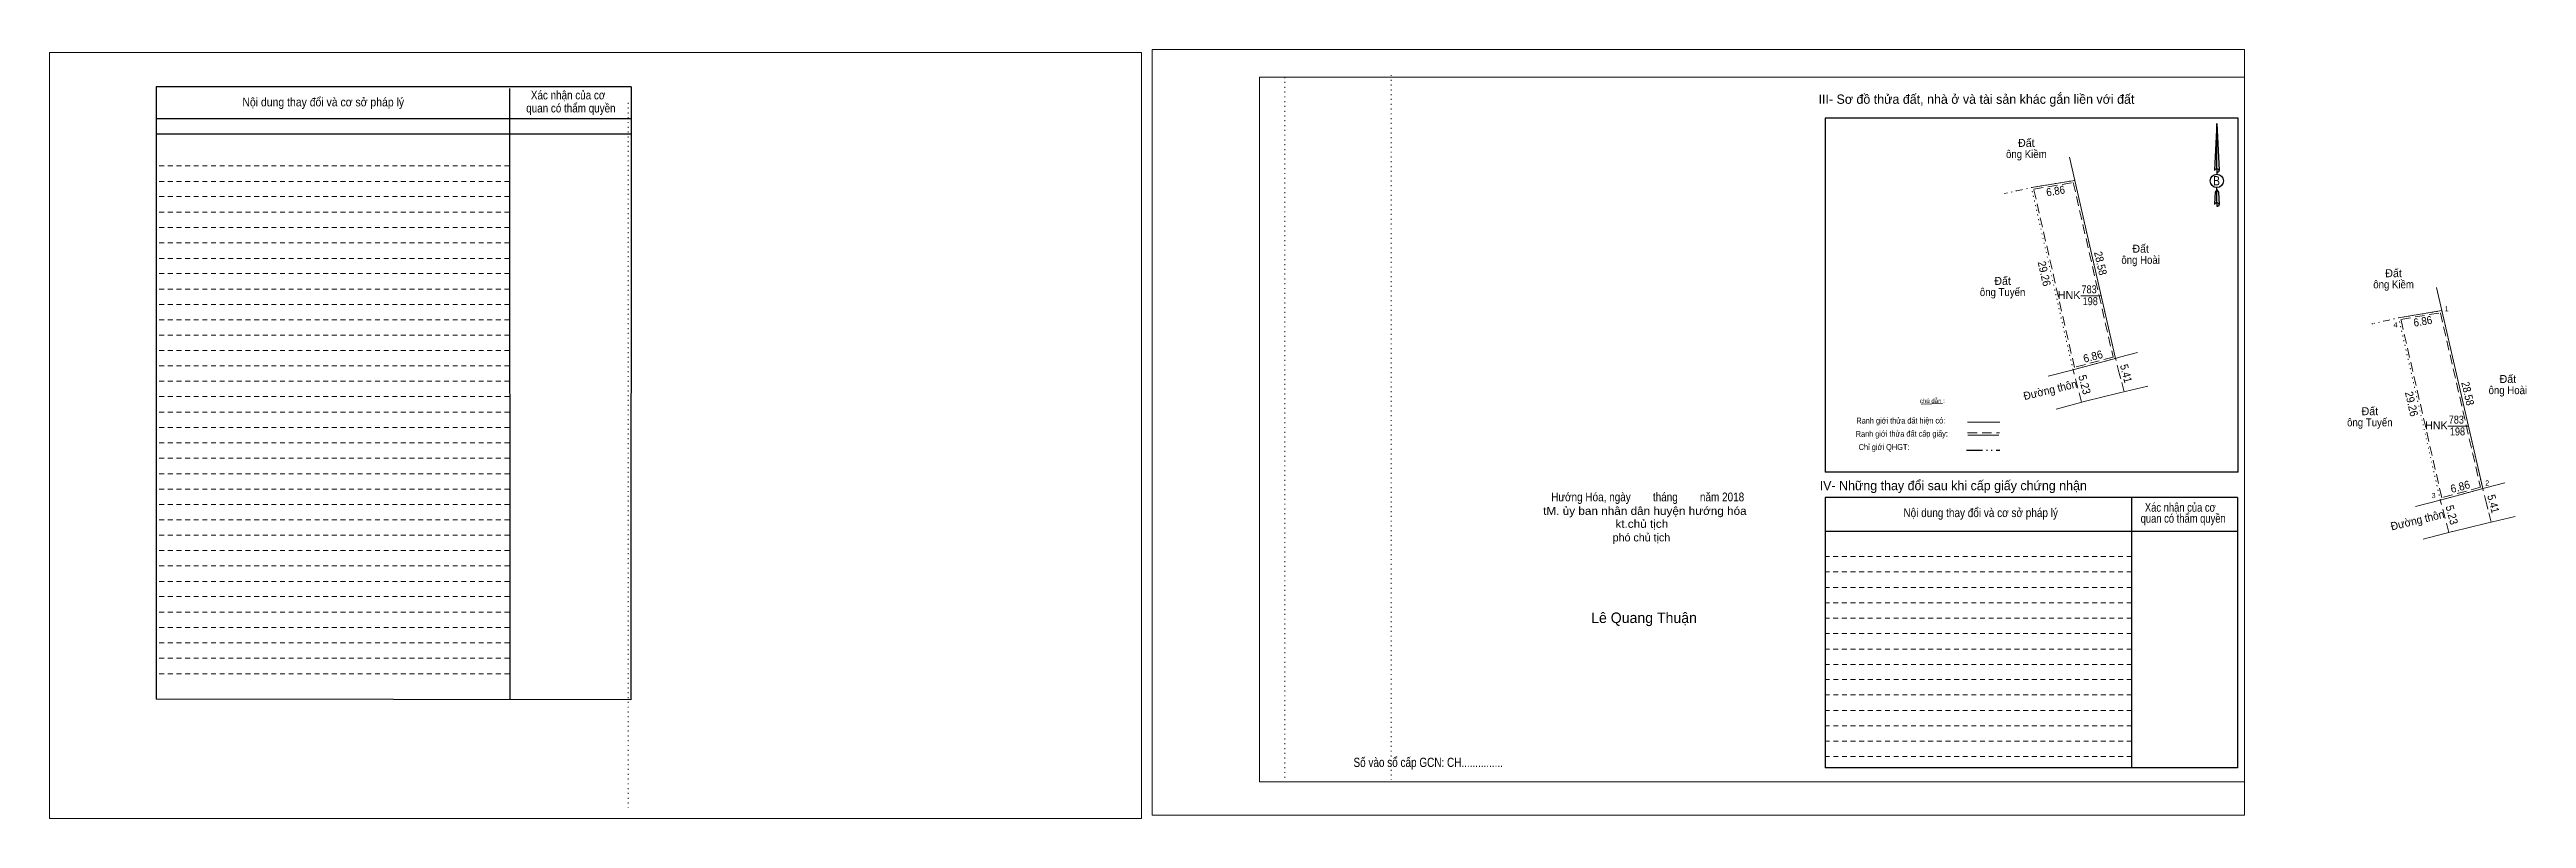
# Model space of a CAD drawing. Header units: metres. Extents: x 542429 to 542997, y 1835412 to 1835555.
# Drawn here: x 542538.8 to 542926.2, y 1835412.1 to 1835532.5 of the extents above; entities that cross this region are included whole.
import ezdxf
from ezdxf.enums import TextEntityAlignment as Align

# ---------------------------------------------------------------- set-up
doc = ezdxf.new("R2010")
doc.units = ezdxf.units.M
doc.header["$LTSCALE"] = 0.5
for name, pattern in [('DASH_DOUBLE_DOT', [9.2, 5, -1.2, 0.3, -1.2, 0.3, -1.2]), ('DOTTED', [1.5, 0.3, -1.2]), ('MEDIUM_DASHED', [4.5, 3, -1.5]), ('SHORT_DASHED', [2.7, 1.5, -1.2])]:
    doc.linetypes.add(name, pattern=pattern)
for name, color, linetype, lineweight in [('1', 7, 'Continuous', 13), ('10', 7, 'Continuous', 13), ('18', 7, 'Continuous', 25), ('23', 7, 'Continuous', 13), ('28', 7, 'SHORT_DASHED', 13), ('5', 7, 'DASH_DOUBLE_DOT', 13), ('51', 7, 'Continuous', 13), ('55', 7, 'Continuous', 13), ('63', 7, 'Continuous', 13), ('7', 7, 'Continuous', 13)]:
    doc.layers.add(name, color=color, linetype=linetype, lineweight=lineweight)

msp = doc.modelspace()

# ---------------------------------------------------------------- texts
at = {"layer": '1'}
msp.add_text('HNK', height=1.25, dxfattribs=at).set_placement((542912.115, 1835473.01), align=Align.CENTER)
at = {"layer": '1', "width": 0.85}
for s, p in [('783', (542915.235, 1835473.91)), ('198', (542915.415, 1835472.06))]:
    msp.add_text(s, height=1.25, dxfattribs=at).set_placement(p, align=Align.CENTER)
at = {"layer": '18'}
for s, height, width, p in [('B', 1.438, 0.85, (542877.73, 1835511.2)), ('Hướng Hóa, ngày        tháng        năm 2018', 1.37, 0.85, (542788.755, 1835461.75)), ('tM. ủy ban nhân dân huyện hướng hóa', 1.248, 1.1, (542788.32, 1835459.63)), ('kt.chủ tịch', 1.248, 1.1, (542787.84, 1835457.6)), ('Số vào sổ cấp GCN: CH...............', 1.456, 0.8, (542754.425, 1835420.17))]:
    msp.add_text(s, height=height, dxfattribs=dict(at, width=width)).set_placement(p, align=Align.CENTER)
for s, height, p in [('phó chủ tịch', 1.248, (542787.78, 1835455.47)), ('Lê Quang Thuận', 1.648, (542788.185, 1835442.7))]:
    msp.add_text(s, height=height, dxfattribs=at).set_placement(p, align=Align.CENTER)
at = {"layer": '28'}
for s, height, width, p in [('Nội dung thay đổi và cơ sở pháp lý', 1.357, 0.9, (542581.6, 1835523.56)), ('Nội dung thay đổi và cơ sở pháp lý', 1.357, 0.9, (542581.6, 1835523.56)), (' quan có thẩm quyền', 1.357, 0.85, (542620.12, 1835522.61)), (' quan có thẩm quyền', 1.357, 0.85, (542620.12, 1835522.61)), ('Xác nhận của cơ', 1.357, 0.85, (542619.9, 1835524.65)), ('Xác nhận của cơ', 1.357, 0.85, (542619.9, 1835524.65)), ('Nội dung thay đổi và cơ sở pháp lý', 1.373, 0.85, (542840.84, 1835459.28)), (' quan có thẩm quyền', 1.373, 0.8, (542872.31, 1835458.4)), ('Xác nhận của cơ', 1.373, 0.8, (542872.065, 1835460.12))]:
    msp.add_text(s, height=height, dxfattribs=dict(at, width=width)).set_placement(p, align=Align.CENTER)
for s, p in [('III- Sơ đồ thửa đất, nhà ở và tài sản khác gắn liền với đất', (542840.18, 1835523.96)), ('IV- Những thay đổi sau khi cấp giấy chứng nhận', (542836.555, 1835463.49))]:
    msp.add_text(s, height=1.456, dxfattribs=at).set_placement(p, align=Align.CENTER)
at = {"layer": '51'}
for p in [(542905.42, 1835496.83), (542923.3, 1835480.27), (542901.71, 1835475.23)]:
    msp.add_text('Đất', height=1.25, dxfattribs=at).set_placement(p, align=Align.CENTER)
at = {"layer": '51', "width": 0.9}
for s, p in [('ông Kiềm', (542905.425, 1835495.08)), ('ông Hoài', (542923.295, 1835478.52)), ('ông Tuyến', (542901.705, 1835473.48))]:
    msp.add_text(s, height=1.25, dxfattribs=at).set_placement(p, align=Align.CENTER)
at = {"layer": '55'}
for s, height, width, p in [('Ranh giới thửa đất hiện có:', 0.9395, 0.8, (542828.3489, 1835473.9146)), ('Chỉ giới QHGT:', 0.9355, 0.85, (542825.7289, 1835469.7787)), ('Ranh giới thửa đất cấp giấy:', 0.9355, 0.8, (542828.5039, 1835471.8551))]:
    msp.add_text(s, height=height, rotation=0.135, dxfattribs=dict(at, width=width)).set_placement(p, align=Align.CENTER)
at = {"layer": '63'}
for s, width, p in [(' 4', 0.95, (542906.02, 1835488.96)), (' 1', 0.9, (542914.02, 1835491.49)), (' 3', 0.95, (542911.99, 1835462.25)), (' 2', 0.9, (542920.37, 1835464.22))]:
    msp.add_text(s, height=0.8, dxfattribs=dict(at, width=width)).set_placement(p, align=Align.RIGHT)
for s, rotation, width, p in [('6.86', 9.394, 0.9, (542910.093, 1835489.3153)), ('29.26', 282.877, 0.95, (542907.6245, 1835476.8593)), ('28.58', 282.898, 0.9, (542916.4206, 1835478.4795)), ('6.86', 15.028, 0.95, (542916.003, 1835463.4362)), ('5.41', 284.421, 0.9, (542920.4227, 1835461.2106)), ('Đường thôn', 13.483, 0.95, (542909.2893, 1835458.1897)), ('5.23', 284.799, 0.95, (542913.9311, 1835459.4696))]:
    msp.add_text(s, height=1.25, rotation=rotation, dxfattribs=dict(at, width=width)).set_placement(p, align=Align.CENTER)
at = {"layer": '7'}
for s, width, p in [('ông Kiềm', 0.9, (542847.985, 1835515.47)), ('ông Hoài', 0.9, (542865.855, 1835498.91)), ('ông Tuyến', 0.9, (542844.265, 1835493.87)), ('783', 0.85, (542857.795, 1835494.3)), ('198', 0.85, (542857.975, 1835492.45))]:
    msp.add_text(s, height=1.25, dxfattribs=dict(at, width=width)).set_placement(p, align=Align.CENTER)
for s, p in [('Đất', (542847.98, 1835517.22)), ('Đất', (542865.86, 1835500.66)), ('Đất', (542844.27, 1835495.62)), ('HNK', (542854.675, 1835493.4))]:
    msp.add_text(s, height=1.25, dxfattribs=at).set_placement(p, align=Align.CENTER)
for s, rotation, width, p in [('6.86', 9.394, 0.9, (542852.653, 1835509.7053)), ('28.58', 282.898, 0.9, (542858.9806, 1835498.8695)), ('29.26', 282.877, 0.95, (542850.1845, 1835497.2493)), ('6.86', 15.028, 0.95, (542858.563, 1835483.8262)), ('5.23', 284.799, 0.95, (542856.4911, 1835479.8596)), ('5.41', 284.421, 0.9, (542862.9827, 1835481.6006)), ('Đường thôn', 13.483, 0.95, (542851.8493, 1835478.5797))]:
    msp.add_text(s, height=1.25, rotation=rotation, dxfattribs=dict(at, width=width)).set_placement(p, align=Align.CENTER)
msp.add_text('chú dẫn :', height=0.6916, rotation=359.974, dxfattribs=at).set_placement((542833.2798, 1835477.119), align=Align.CENTER)

# ---------------------------------------------------------------- linework, layer by layer
at = {"layer": '1'}
for p, q in [((542728.03, 1835528.13), (542882.08, 1835528.13)), ((542728.03, 1835417.83), (542728.03, 1835528.13)), ((542882.08, 1835528.13), (542882.08, 1835416.94)), ((542903.85, 1835489.93), (542904.7, 1835490.12)), ((542728.03, 1835417.83), (542882.08, 1835417.83))]:
    msp.add_line(p, q, dxfattribs=at)
at = {"layer": '1', "linetype": 'DOTTED'}
for p, q in [((542732.02, 1835528.13), (542732.02, 1835417.83)), ((542748.65, 1835528.47), (542748.65, 1835418.16)), ((542629.29, 1835524.11), (542629.29, 1835413.84)), ((542902.02, 1835489.52), (542902.34, 1835489.59)), ((542902.34, 1835489.59), (542903.85, 1835489.93)), ((542904.7, 1835490.12), (542906.21, 1835490.47)), ((542912.73, 1835461.95), (542906.21, 1835490.47))]:
    msp.add_line(p, q, dxfattribs=at)
at = {"layer": '1'}
for points in [[(542538.79, 1835412.11), (542709.59, 1835412.11), (542709.59, 1835532), (542538.79, 1835532)], [(542538.79, 1835532), (542709.59, 1835532), (542709.59, 1835412.11), (542538.79, 1835412.11)], [(542538.79, 1835412.11), (542709.59, 1835412.11), (542709.59, 1835532), (542538.79, 1835532)], [(542711.26, 1835412.61), (542882.08, 1835412.61), (542882.08, 1835532.46), (542711.26, 1835532.46)]]:
    msp.add_lwpolyline(points, close=True, dxfattribs=at)
msp.add_lwpolyline([(542734.25, 1835528.13), (542882.08, 1835528.13), (542882.08, 1835417.83), (542734.25, 1835417.83)], dxfattribs=at)
at = {"layer": '1', "linetype": 'DOTTED'}
msp.add_lwpolyline([(542912.98, 1835491.59), (542919.36, 1835463.73), (542912.73, 1835461.95), (542906.21, 1835490.47)], close=True, dxfattribs=at)
at = {"layer": '1', "linetype": 'MEDIUM_DASHED'}
msp.add_lwpolyline([(542912.75, 1835491.25), (542919, 1835463.94), (542912.95, 1835462.32), (542906.57, 1835490.23)], close=True, dxfattribs=at)
at = {"layer": '10'}
for p, q in [((542919.78, 1835458.27), (542920.01, 1835458.33)), ((542920.01, 1835458.33), (542924.42, 1835459.38))]:
    msp.add_line(p, q, dxfattribs=at)
msp.add_lwpolyline([(542914.65, 1835457.04), (542914.69, 1835457.05), (542919.78, 1835458.27)], dxfattribs=at)
at = {"layer": '18'}
for p, q in [((542877.76, 1835520.89), (542878.14, 1835513.54)), ((542877.76, 1835520.89), (542878.14, 1835513.54)), ((542877.76, 1835520.89), (542878.14, 1835513.54)), ((542877.45, 1835514.65), (542877.4, 1835513.55)), ((542877.76, 1835513.75), (542877.76, 1835513.49)), ((542877.76, 1835513.49), (542877.76, 1835513.29)), ((542877.76, 1835513.29), (542877.76, 1835512.99)), ((542877.76, 1835513.29), (542877.76, 1835512.99)), ((542877.76, 1835513.29), (542877.76, 1835512.99)), ((542878.14, 1835513.54), (542878.14, 1835513.55)), ((542877.76, 1835510.52), (542877.76, 1835510.82)), ((542877.76, 1835510.52), (542877.76, 1835510.82)), ((542877.76, 1835510.52), (542877.76, 1835510.82)), ((542877.76, 1835510.52), (542878.04, 1835510.11)), ((542877.76, 1835510.52), (542878.04, 1835510.11)), ((542877.76, 1835510.52), (542878.04, 1835510.11)), ((542877.76, 1835508.43), (542877.76, 1835508.15)), ((542878.04, 1835510.11), (542878.14, 1835508.18)), ((542878.04, 1835510.11), (542878.14, 1835508.18)), ((542878.04, 1835510.11), (542878.14, 1835508.18)), ((542877.76, 1835508.15), (542877.76, 1835507.93)), ((542878.14, 1835508.18), (542878.14, 1835508.2))]:
    msp.add_line(p, q, dxfattribs=at)
for points in [[(542877.76, 1835513.75), (542877.76, 1835520.89), (542877.45, 1835514.65)], [(542877.76, 1835508.43), (542877.76, 1835510.52), (542877.52, 1835510.11), (542877.45, 1835509.32), (542877.4, 1835508.2)]]:
    msp.add_lwpolyline(points, dxfattribs=at)
msp.add_ellipse((542877.7767, 1835511.8975), major_axis=(0, 1.0471), ratio=0.983453, dxfattribs=at)
for centre, start_param, end_param in [((542877.7771, 1835513.511), 1.57079633, 3.07445202), ((542877.7771, 1835513.511), 0.06714063, 1.57079633), ((542877.7771, 1835513.511), 4.71238898, 6.28318531), ((542877.7771, 1835508.1668), 2.49106941, 3.07427841), ((542877.7771, 1835508.1668), 1.57079633, 2.49106941), ((542877.7771, 1835508.1668), 0.06714063, 1.57079633), ((542877.7771, 1835508.1668), 4.71238898, 6.28318531)]:
    msp.add_ellipse(centre, major_axis=(0.3775, 0), ratio=0.655448, start_param=start_param, end_param=end_param, dxfattribs=at)
at = {"layer": '23'}
for p, q in [((542912.73, 1835461.95), (542908.84, 1835460.93)), ((542919.36, 1835463.73), (542920.01, 1835463.9)), ((542920.01, 1835463.9), (542922.82, 1835464.63)), ((542914.65, 1835457.04), (542910.07, 1835455.8))]:
    msp.add_line(p, q, dxfattribs=at)
at = {"layer": '28', "linetype": 'Continuous', "lineweight": 25}
for p, q in [((542629.78, 1835526.61), (542555.48, 1835526.61)), ((542610.71, 1835526.36), (542610.77, 1835430.77)), ((542629.78, 1835526.61), (542629.7, 1835430.7)), ((542629.78, 1835521.6), (542555.59, 1835521.6)), ((542629.78, 1835521.6), (542555.59, 1835521.6)), ((542629.78, 1835519.2), (542555.59, 1835519.2)), ((542881.09, 1835466.3), (542816.54, 1835466.3)), ((542864.42, 1835462.35), (542864.45, 1835420.02)), ((542881, 1835462.35), (542880.99, 1835420.02)), ((542880.99, 1835457.01), (542816.51, 1835457.01)), ((542629.7, 1835430.7), (542555.48, 1835430.79)), ((542880.99, 1835420.02), (542816.51, 1835420.02))]:
    msp.add_line(p, q, dxfattribs=at)
at = {"layer": '28'}
for p, q in [((542610.71, 1835514.24), (542555.48, 1835514.24)), ((542610.71, 1835511.82), (542555.48, 1835511.82)), ((542610.71, 1835509.43), (542555.48, 1835509.43)), ((542610.71, 1835506.99), (542555.48, 1835506.99)), ((542610.71, 1835504.6), (542555.48, 1835504.6)), ((542610.71, 1835502.2), (542555.48, 1835502.2)), ((542610.71, 1835499.76), (542555.48, 1835499.76)), ((542610.71, 1835497.38), (542555.48, 1835497.38)), ((542610.71, 1835494.96), (542555.48, 1835494.96)), ((542610.71, 1835492.55), (542555.48, 1835492.55)), ((542610.71, 1835490.16), (542555.48, 1835490.16)), ((542610.71, 1835487.74), (542555.48, 1835487.74)), ((542610.71, 1835485.35), (542555.48, 1835485.35)), ((542610.71, 1835482.94), (542555.48, 1835482.94)), ((542610.71, 1835480.53), (542555.48, 1835480.53)), ((542610.71, 1835478.16), (542555.48, 1835478.16)), ((542610.71, 1835475.71), (542555.48, 1835475.71)), ((542610.71, 1835473.3), (542555.48, 1835473.3)), ((542610.71, 1835470.88), (542555.48, 1835470.88)), ((542610.71, 1835468.48), (542555.48, 1835468.48)), ((542610.71, 1835466.07), (542555.48, 1835466.07)), ((542610.71, 1835463.67), (542555.48, 1835463.67)), ((542610.71, 1835461.25), (542555.48, 1835461.25)), ((542610.71, 1835458.84), (542555.48, 1835458.84)), ((542610.71, 1835456.46), (542555.48, 1835456.46)), ((542610.71, 1835454.04), (542555.48, 1835454.04)), ((542610.71, 1835451.66), (542555.48, 1835451.66)), ((542864.44, 1835453.11), (542816.51, 1835453.11)), ((542864.44, 1835450.7), (542816.51, 1835450.7)), ((542610.71, 1835449.21), (542555.48, 1835449.21)), ((542610.71, 1835446.84), (542555.48, 1835446.84)), ((542864.44, 1835448.28), (542816.51, 1835448.28)), ((542610.71, 1835444.41), (542555.48, 1835444.41)), ((542864.44, 1835445.87), (542816.51, 1835445.87)), ((542864.44, 1835443.46), (542816.51, 1835443.46)), ((542610.71, 1835442), (542555.48, 1835442)), ((542610.71, 1835439.59), (542555.48, 1835439.59)), ((542864.44, 1835441.04), (542816.51, 1835441.04)), ((542610.71, 1835437.19), (542555.48, 1835437.19)), ((542864.44, 1835438.62), (542816.51, 1835438.62)), ((542864.45, 1835436.23), (542816.51, 1835436.23)), ((542610.71, 1835434.76), (542555.48, 1835434.76)), ((542864.45, 1835433.85), (542816.51, 1835433.85)), ((542864.45, 1835431.44), (542816.51, 1835431.44)), ((542864.45, 1835429.02), (542816.51, 1835429.02)), ((542864.45, 1835426.61), (542816.51, 1835426.61)), ((542864.45, 1835424.2), (542816.51, 1835424.2)), ((542864.45, 1835421.8), (542816.51, 1835421.8))]:
    msp.add_line(p, q, dxfattribs=at)
at = {"layer": '28', "linetype": 'Continuous', "lineweight": 25}
for points in [[(542629.78, 1835526.61), (542555.48, 1835526.61), (542555.48, 1835430.79)], [(542881.09, 1835466.3), (542881.09, 1835521.74), (542816.54, 1835521.74), (542816.54, 1835466.3)], [(542881, 1835462.35), (542816.51, 1835462.35), (542816.51, 1835420.02)]]:
    msp.add_lwpolyline(points, dxfattribs=at)
at = {"layer": '5', "lineweight": 25}
msp.add_line((542838.64, 1835469.75), (542843.86, 1835469.75), dxfattribs=at)
at = {"layer": '51'}
for p, q in [((542906.21, 1835490.47), (542912.98, 1835491.59)), ((542912.73, 1835461.95), (542915.82, 1835462.78)), ((542915.82, 1835462.78), (542919.36, 1835463.73))]:
    msp.add_line(p, q, dxfattribs=at)
at = {"layer": '55'}
for p, q in [((542838.76, 1835474.14), (542843.86, 1835474.14)), ((542838.82, 1835472.08), (542843.68, 1835472.08)), ((542838.82, 1835472.08), (542843.68, 1835472.08))]:
    msp.add_line(p, q, dxfattribs=at)
at = {"layer": '55', "linetype": 'MEDIUM_DASHED'}
msp.add_line((542838.8, 1835472.45), (542843.78, 1835472.45), dxfattribs=at)
at = {"layer": '63'}
msp.add_line((542913.92, 1835473.5), (542917.08, 1835473.5), dxfattribs=at)
at = {"layer": '63', "linetype": 'MEDIUM_DASHED'}
for p, q in [((542914.07, 1835456.89), (542912.73, 1835461.95)), ((542920.01, 1835461.21), (542919.36, 1835463.73))]:
    msp.add_line(p, q, dxfattribs=at)
at = {"layer": '63'}
msp.add_lwpolyline([(542912.15, 1835495.21), (542912.98, 1835491.59), (542919.36, 1835463.73)], dxfattribs=at)
at = {"layer": '63', "linetype": 'MEDIUM_DASHED'}
msp.add_lwpolyline([(542920.71, 1835458.49), (542920.18, 1835460.54), (542920.01, 1835461.21)], dxfattribs=at)
at = {"layer": '7', "linetype": 'DOTTED'}
for p, q in [((542844.58, 1835509.91), (542844.9, 1835509.98)), ((542844.9, 1835509.98), (542846.41, 1835510.32)), ((542847.26, 1835510.51), (542848.77, 1835510.86)), ((542855.29, 1835482.34), (542848.77, 1835510.86))]:
    msp.add_line(p, q, dxfattribs=at)
at = {"layer": '7'}
for p, q in [((542846.41, 1835510.32), (542847.26, 1835510.51)), ((542848.77, 1835510.86), (542855.54, 1835511.98)), ((542856.48, 1835493.89), (542859.64, 1835493.89)), ((542855.29, 1835482.34), (542851.4, 1835481.32)), ((542855.29, 1835482.34), (542858.38, 1835483.17)), ((542858.38, 1835483.17), (542861.92, 1835484.12)), ((542861.92, 1835484.12), (542862.57, 1835484.29)), ((542862.57, 1835484.29), (542865.38, 1835485.02)), ((542857.21, 1835477.43), (542852.63, 1835476.19)), ((542862.34, 1835478.66), (542862.57, 1835478.72)), ((542862.57, 1835478.72), (542866.98, 1835479.77)), ((542831.52, 1835476.98), (542834.86, 1835477.04))]:
    msp.add_line(p, q, dxfattribs=at)
at = {"layer": '7', "linetype": 'MEDIUM_DASHED'}
for p, q in [((542856.63, 1835477.28), (542855.29, 1835482.34)), ((542862.57, 1835481.6), (542861.92, 1835484.12))]:
    msp.add_line(p, q, dxfattribs=at)
at = {"layer": '7'}
for points in [[(542854.71, 1835515.6), (542855.54, 1835511.98), (542861.92, 1835484.12)], [(542857.21, 1835477.43), (542857.25, 1835477.44), (542862.34, 1835478.66)]]:
    msp.add_lwpolyline(points, dxfattribs=at)
at = {"layer": '7', "linetype": 'DOTTED'}
msp.add_lwpolyline([(542855.54, 1835511.98), (542861.92, 1835484.12), (542855.29, 1835482.34), (542848.77, 1835510.86)], close=True, dxfattribs=at)
at = {"layer": '7', "linetype": 'MEDIUM_DASHED'}
msp.add_lwpolyline([(542855.31, 1835511.64), (542861.56, 1835484.33), (542855.51, 1835482.71), (542849.13, 1835510.62)], close=True, dxfattribs=at)
msp.add_lwpolyline([(542863.27, 1835478.88), (542862.74, 1835480.93), (542862.57, 1835481.6)], dxfattribs=at)

msp.set_redraw_order([(e.dxf.handle, doc.entitydb.next_handle()) for e in msp.query("TEXT MTEXT ATTDEF DIMENSION ARC_DIMENSION")])  # texts and dimensions are drawn at this point

doc.saveas('drawing.dxf')
